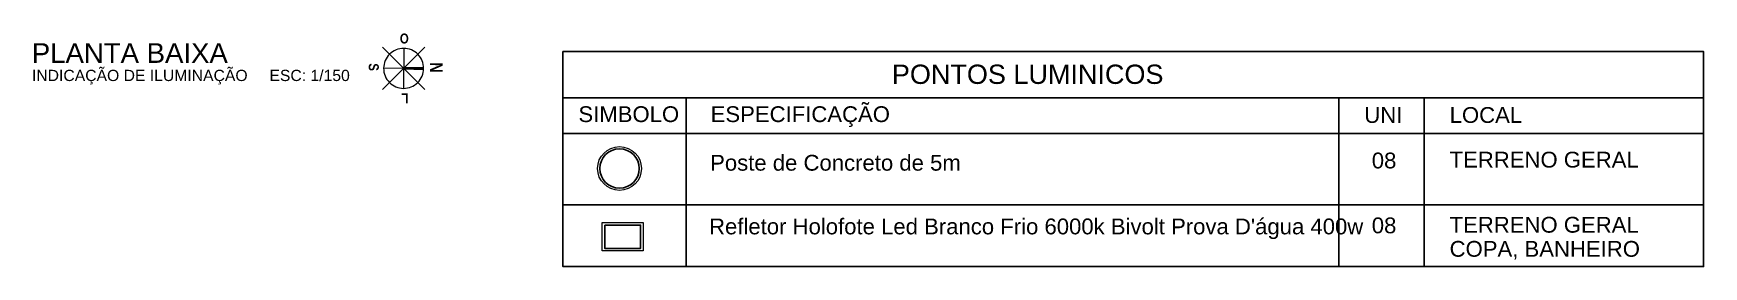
# Model space of a CAD drawing. Header units: metres. Extents: x 1186 to 11427, y -5173 to 11421.
# Drawn here: x 1545.63 to 1594.35, y 1427.02 to 1433.84 of the extents above; entities that cross this region are included whole.
import ezdxf

# ---------------------------------------------------------------- set-up
doc = ezdxf.new("R2010")
doc.units = ezdxf.units.M
doc.header["$LTSCALE"] = 8
doc.layers.get('0').update_dxf_attribs({"lineweight": 5})
for name, color, linetype in [('AL_MOBILIARIO', 8, 'Continuous'), ('KIRYA - LEGENDA', 7, 'Continuous'), ('KIRYA - TEXTO', 7, 'Continuous'), ('LD_Luminárias', 220, 'Continuous')]:
    doc.layers.add(name, color=color, linetype=linetype)
doc.layers.add('KIRYA - SÍMBOLO', color=7, linetype='Continuous', lineweight=5)
doc.styles.add('EA_140_1-75', font='swissl.ttf', dxfattribs={"height": 0.263})
doc.styles.add('EA_80_1-100', font='swissl.ttf', dxfattribs={"height": 0.2})
doc.styles.add('EA_80_1-75', font='swissl.ttf', dxfattribs={"height": 0.15})
doc.styles.add('TECHNIC_BOLD', font='techb___.ttf')

msp = doc.modelspace()

# ---------------------------------------------------------------- texts
at = {"layer": 'KIRYA - LEGENDA', "style": 'EA_80_1-100'}
for s, height, p in [('PONTOS LUMINICOS', 0.56401, (1570.67, 1432.364)), ('SIMBOLO', 0.4617, (1561.525, 1431.249)), ('ESPECIFICAÇÃO', 0.46167, (1565.382, 1431.249)), ('UNI', 0.4617, (1584.452, 1431.225)), ('LOCAL', 0.4617, (1586.942, 1431.225)), ('Poste de Concreto de 5m', 0.46167, (1565.367, 1429.829)), ('08', 0.4617, (1584.67, 1429.895)), ('TERRENO GERAL', 0.46167, (1586.94, 1429.92)), ("Refletor Holofote Led Branco Frio 6000k Bivolt Prova D'água 400w", 0.46167, (1565.336, 1427.968)), ('08', 0.4617, (1584.67, 1427.999)), ('TERRENO GERAL', 0.46167, (1586.94, 1428.017)), ('COPA, BANHEIRO', 0.46167, (1586.94, 1427.313))]:
    msp.add_text(s, height=height, dxfattribs=at).set_placement(p)
at = {"layer": 'KIRYA - SÍMBOLO', "style": 'TECHNIC_BOLD'}
for s, rotation, p in [('O', 179.7323, (1556.575, 1433.837)), ('S', 269.7323, (1555.408, 1432.967)), ('L', 179.7323, (1556.567, 1432.084))]:
    msp.add_text(s, height=0.292, rotation=rotation, dxfattribs=at).set_placement(p)
at = {"layer": 'KIRYA - SÍMBOLO', "color": 240, "true_color": 0xed1f24, "style": 'TECHNIC_BOLD'}
msp.add_text('N', height=0.365, rotation=269.7323, dxfattribs=at).set_placement((1557.199, 1432.994))
at = {"layer": 'KIRYA - TEXTO', "attachment_point": 1}
for s, insert, char_height, width, style in [('{\\fArial|b0|i0|c0|p34;PLANTA BAIXA}', (1545.579, 1433.554), 0.57543, 25.7778, 'EA_140_1-75'), ('\\pxt13;{\\fArial|b0|i0|c0|p34;INDICAÇÃO DE ILUMINAÇÃO     ESC: 1/150}', (1545.583, 1432.776), 0.32819, 24.52347, 'EA_80_1-75')]:
    msp.add_mtext(s, dxfattribs=dict(at, insert=insert, char_height=char_height, width=width, style=style))

# ---------------------------------------------------------------- blocks, each defined once
blk = doc.blocks.new('camaS_2p')
at = {"layer": 'AL_MOBILIARIO'}
for p, q in [((0.44, -1.88), (-0.44, -1.88)), ((0.409, -1.851), (-0.409, -1.851))]:
    blk.add_line(p, q, dxfattribs=at)
for points in [[(-0.239, -0.454), (-0.29, -0.454), (-0.29, -0.151), (0.288, -0.151), (0.288, -0.454), (0.238, -0.454)], [(-0.256, -0.185), (-0.29, -0.151)], [(-0.256, -0.421), (-0.29, -0.454)], [(-0.239, -0.421), (-0.256, -0.421), (-0.256, -0.185), (0.255, -0.185), (0.255, -0.421), (0.238, -0.421)], [(0.255, -0.185), (0.288, -0.151)], [(0.255, -0.421), (0.288, -0.454)]]:
    blk.add_lwpolyline(points, dxfattribs=at)
blk.add_lwpolyline([(0.238, -0.559), (0.238, -0.302), (-0.239, -0.302), (-0.239, -0.559)], close=True, dxfattribs=at)
for points in [[(9981.251, 6610.611, 0), (9979.586, 6610.611, 0)], [(-0.44, 0, 0), (-0.44, -0.038, 0)], [(-0.44, 0, 0), (0.44, 0, 0)], [(0.44, -1.88, 0), (0.44, 0, 0)], [(-0.404, -0.072, 0), (-0.409, -0.071, 0), (-0.413, -0.07, 0), (-0.418, -0.069, 0), (-0.422, -0.067, 0), (-0.426, -0.064, 0), (-0.429, -0.062, 0), (-0.432, -0.058, 0), (-0.435, -0.055, 0), (-0.437, -0.051, 0), (-0.439, -0.047, 0), (-0.44, -0.042, 0), (-0.44, -0.038, 0)], [(-0.44, -0.038, 0), (-0.44, -1.88, 0)], [(-0.409, -0.072, 0), (-0.409, -1.851, 0)], [(-0.404, -0.072, 0), (0.402, -0.072, 0)], [(-0.376, -0.135, 0), (-0.376, -0.131, 0), (-0.375, -0.126, 0), (-0.373, -0.122, 0), (-0.371, -0.118, 0), (-0.368, -0.115, 0), (-0.365, -0.111, 0), (-0.362, -0.109, 0), (-0.358, -0.106, 0), (-0.354, -0.104, 0), (-0.349, -0.103, 0), (-0.345, -0.102, 0), (-0.34, -0.101, 0)], [(-0.353, -0.104, 0), (-0.353, -0.104, 0)], [(-0.34, -0.101, 0), (0.338, -0.101, 0)], [(0.338, -0.101, 0), (0.343, -0.102, 0), (0.348, -0.103, 0), (0.352, -0.104, 0), (0.357, -0.106, 0), (0.361, -0.109, 0), (0.364, -0.111, 0), (0.367, -0.115, 0), (0.37, -0.118, 0), (0.372, -0.122, 0), (0.374, -0.126, 0), (0.375, -0.131, 0), (0.375, -0.135, 0)], [(0.351, -0.104, 0), (0.351, -0.104, 0)], [(0.375, -1.8, 0), (0.375, -0.135, 0)], [(0.44, -0.038, 0), (0.44, -0.042, 0), (0.439, -0.047, 0), (0.437, -0.051, 0), (0.435, -0.055, 0), (0.432, -0.058, 0), (0.429, -0.062, 0), (0.426, -0.064, 0), (0.422, -0.067, 0), (0.418, -0.069, 0), (0.413, -0.07, 0), (0.408, -0.071, 0), (0.403, -0.072, 0)], [(0.409, -1.851, 0), (0.409, -0.072, 0)], [(-0.376, -0.747, 0), (0.375, -0.747, 0)], [(-0.376, -1.147, 0), (0.375, -1.147, 0)], [(-0.409, -1.851, 0), (-0.44, -1.88, 0)], [(-0.34, -1.834, 0), (-0.345, -1.833, 0), (-0.349, -1.833, 0), (-0.354, -1.831, 0), (-0.358, -1.829, 0), (-0.362, -1.827, 0), (-0.365, -1.824, 0), (-0.368, -1.821, 0), (-0.371, -1.817, 0), (-0.373, -1.813, 0), (-0.375, -1.809, 0), (-0.376, -1.805, 0), (-0.376, -1.8, 0)], [(-0.365, -1.824, 0), (-0.365, -1.824, 0)], [(-0.34, -1.834, 0), (0.338, -1.834, 0)], [(0.375, -1.8, 0), (0.375, -1.805, 0), (0.374, -1.809, 0), (0.372, -1.813, 0), (0.37, -1.817, 0), (0.367, -1.821, 0), (0.364, -1.824, 0), (0.361, -1.827, 0), (0.357, -1.829, 0), (0.352, -1.831, 0), (0.348, -1.833, 0), (0.343, -1.833, 0), (0.338, -1.834, 0)], [(0.409, -1.851, 0), (0.44, -1.88, 0)]]:
    blk.add_polyline3d(points, dxfattribs=at)

# ---------------------------------------------------------------- linework, layer by layer
at = {"color": 204}
msp.add_lwpolyline([(1562.218, 1428.31), (1563.411, 1428.31), (1563.411, 1427.486), (1562.218, 1427.486)], close=True, dxfattribs=at)
msp.add_circle((1562.724, 1429.892), 0.639, dxfattribs=at)
at = {"layer": 'KIRYA - LEGENDA'}
for points in [[(1561.073, 1433.308), (1594.35, 1433.308), (1594.35, 1431.957), (1561.073, 1431.957)], [(1561.073, 1431.957), (1594.35, 1431.957), (1594.35, 1430.917), (1561.073, 1430.917)], [(1561.073, 1430.917), (1594.35, 1430.917), (1594.35, 1427.024), (1561.073, 1427.024)]]:
    msp.add_lwpolyline(points, close=True, dxfattribs=at)
for points in [[(1564.671, 1431.957), (1564.671, 1427.024)], [(1583.706, 1431.957), (1583.706, 1427.024)], [(1586.196, 1431.957), (1586.196, 1427.024)], [(1561.073, 1428.828), (1594.35, 1428.828)], [(1561.073, 1427.024), (1594.35, 1427.024)]]:
    msp.add_lwpolyline(points, dxfattribs=at)
at = {"layer": 'KIRYA - SÍMBOLO'}
for p, q in [((1557.048, 1433.434), (1555.806, 1432.203)), ((1555.811, 1433.439), (1557.042, 1432.197)), ((1556.429, 1433.402), (1556.424, 1432.235)), ((1557.009, 1432.816), (1555.844, 1432.821))]:
    msp.add_line(p, q, dxfattribs=at)
at = {"layer": 'KIRYA - SÍMBOLO', "color": 32}
for centre, start, end in [((1556.426, 1432.818), 134.7323, 179.6591), ((1556.426, 1432.819), 359.66, 44.6805), ((1556.426, 1432.819), 314.7323, 359.6591)]:
    msp.add_arc(centre, 0.584, start, end, dxfattribs=at)
at = {"layer": 'KIRYA - SÍMBOLO', "color": 12}
for start, end in [(89.8048, 134.7323), (44.784, 89.8054)]:
    msp.add_arc((1556.427, 1432.818), 0.584, start, end, dxfattribs=at)
at = {"layer": 'KIRYA - SÍMBOLO', "color": 152}
for start, end in [(179.7064, 224.6805), (224.784, 269.8054), (269.8064, 314.7323)]:
    msp.add_arc((1556.426, 1432.818), 0.584, start, end, dxfattribs=at)
at = {"layer": 'KIRYA - SÍMBOLO'}
msp.add_solid([(1556.427, 1432.86), (1557.009, 1432.857), (1556.427, 1432.777), (1557.009, 1432.774)], dxfattribs=at)
at = {"layer": 'LD_Luminárias'}
msp.add_lwpolyline([(1562.291, 1428.237), (1563.337, 1428.237), (1563.337, 1427.559), (1562.291, 1427.559)], close=True, dxfattribs=at)
msp.add_circle((1562.724, 1429.892), 0.575, dxfattribs=at)

# ---------------------------------------------------------------- block references
at = {"layer": 'AL_MOBILIARIO', "xscale": -1, "rotation": 180}
for p in [(1226.991, 1437.638), (1445.608, 1437.638)]:
    msp.add_blockref('camaS_2p', p, dxfattribs=at)

msp.set_redraw_order([(e.dxf.handle, doc.entitydb.next_handle()) for e in msp.query("TEXT MTEXT ATTDEF DIMENSION ARC_DIMENSION")])  # texts and dimensions are drawn at this point

doc.saveas('drawing.dxf')
